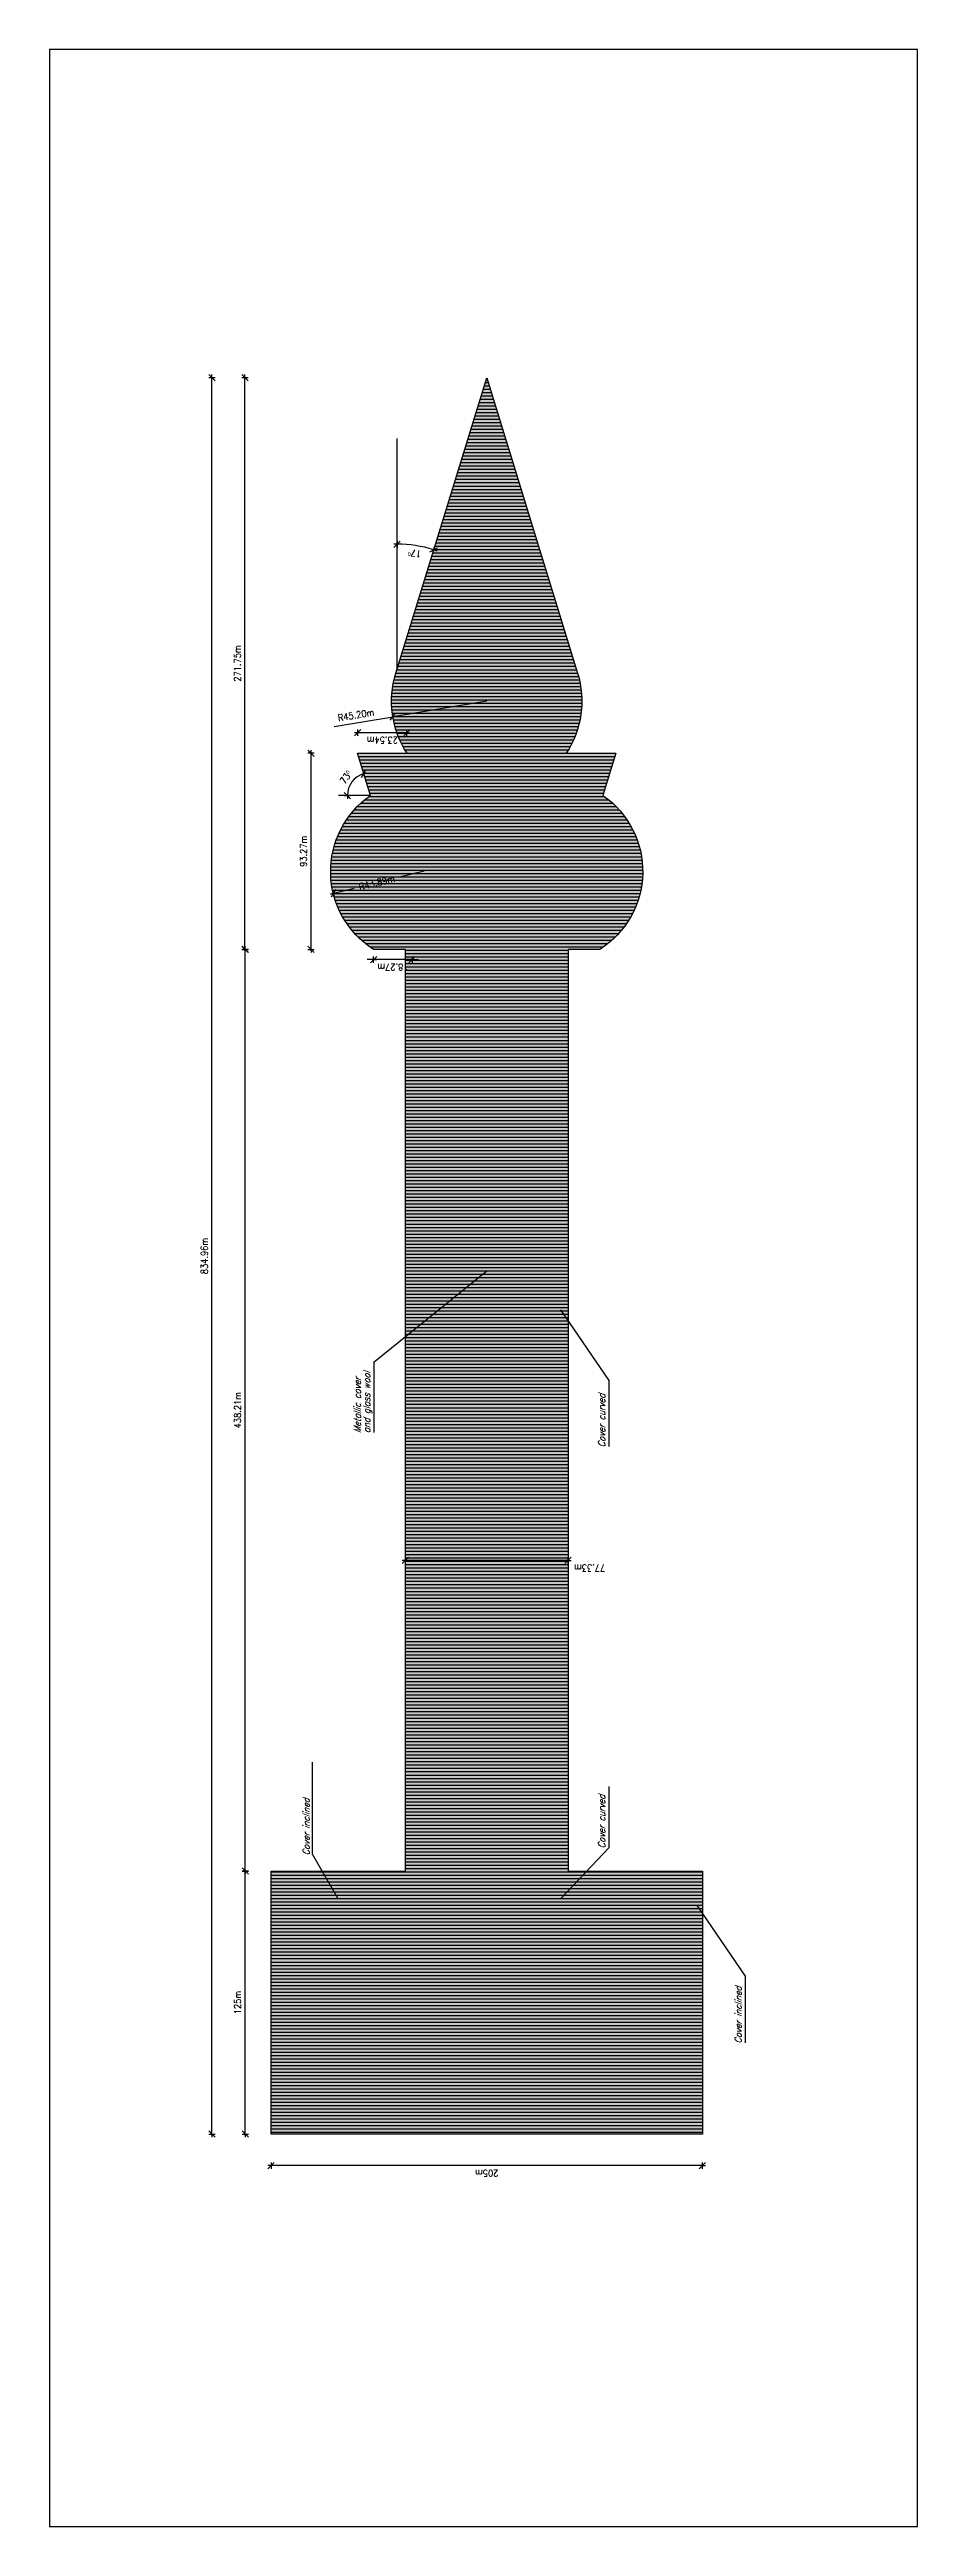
# Model space of a CAD drawing. Header units: millimetres. Extents: x -1 to 12300, y -1929 to 2470.
# Drawn here: x 9529 to 9941, y -1473 to -296 of the extents above; entities that cross this region are included whole.
import ezdxf

# ---------------------------------------------------------------- set-up
doc = ezdxf.new("R2010")
doc.units = ezdxf.units.MM
doc.layers.get('0').update_dxf_attribs({"color": 250})
for name, color, linetype in [('01C', 250, 'Continuous'), ('01cotes', 200, 'Continuous'), ('01TXT', 250, 'Continuous'), ('_coberta', 7, 'Continuous')]:
    doc.layers.add(name, color=color, linetype=linetype)
doc.layers.add('viewport', color=241, linetype='Continuous', plot=False)
doc.styles.add('_FERROS', font='romans.shx', dxfattribs={"width": 0.9})
doc.styles.add('_PEGATINES', font='romans.shx', dxfattribs={"width": 0.9, "oblique": 20})
doc.dimstyles.new('_100PS1500', dxfattribs={"dimtxt": 3.2, "dimasz": 3, "dimexe": 0.18, "dimexo": 0.0625, "dimgap": 2, "dimtad": 1, "dimrnd": 0.01, "dimzin": 12, "dimdsep": 46, "dimtxsty": '_FERROS', "dimblk": 'OBLIQUE', "dimcen": 0.09, "dimdle": 0.5, "dimse1": 1, "dimse2": 1, "dimclrt": 7, "dimadec": 0, "dimazin": 0, "dimtfac": 1, "dimtix": 1, "dimtmove": 2, "dimatfit": 3, "dimldrblk": 'OBLIQUE', "dimfxl": 1, "dimtvp": 0.882353, "dimtolj": 1, "dimtzin": 0, "dimarcsym": 0})

msp = doc.modelspace()

# ---------------------------------------------------------------- texts
at = {"layer": '01TXT', "style": '_PEGATINES', "oblique": 20, "width": 0.9}
for s, p in [('Metallic cover', (9676.503, -953.501)), ('and glass wool', (9680.945, -953.501)), ('Cover curved', (9792.629, -960.263)), ('Cover inclined', (9652.215, -1154.297)), ('Cover curved', (9792.629, -1150.916)), ('Cover inclined', (9857.53, -1243.718))]:
    msp.add_text(s, height=3.2, rotation=90, dxfattribs=at).set_placement(p)

# ---------------------------------------------------------------- blocks, each defined once
blk = doc.blocks.new('_Oblique')
for p, q in [((0, -0.5), (0, 0.5)), ((0, 0), (0.5, 0))]:
    blk.add_line(p, q)
at = {"layer": '01C', "color": 7, "linetype": 'ByBlock', "lineweight": -2}
blk.add_line((-0.5, -0.5), (0.5, 0.5), dxfattribs=at)
blk = doc.blocks.new('*D169')
at = {"layer": '01cotes', "color": 0, "lineweight": -2, "transparency": 16777216}
blk.add_line((9621.6, -1287.2), (9621.6, -1161.2), dxfattribs=at)
at = {"layer": 'DEFPOINTS', "color": 0, "transparency": 16777216}
for p in [(9621.6, -1161.7), (9621.6, -1161.7), (9621.6, -1286.7)]:
    blk.add_point(p, dxfattribs=at)
at = {"layer": '01cotes', "color": 0, "lineweight": -2, "transparency": 16777216, "xscale": 3, "yscale": 3, "zscale": 3}
for p, rotation in [((9621.6, -1161.7), 90), ((9621.6, -1286.7), 270)]:
    blk.add_blockref('_Oblique', p, dxfattribs=dict(at, rotation=rotation))
at = {"layer": '01cotes', "color": 7, "transparency": 16777216, "insert": (9618, -1224.2), "char_height": 3.2, "attachment_point": 5, "rotation": 90, "style": '_FERROS'}
blk.add_mtext('\\A1;125m', dxfattribs=at)
blk = doc.blocks.new('*D170')
at = {"layer": '01cotes', "color": 0, "lineweight": -2, "transparency": 16777216}
blk.add_line((9839.4, -1301.7), (9633.4, -1301.7), dxfattribs=at)
at = {"layer": 'DEFPOINTS', "color": 0, "transparency": 16777216}
for p in [(9633.9, -1301.7), (9633.9, -1301.7), (9838.9, -1301.7)]:
    blk.add_point(p, dxfattribs=at)
at = {"layer": '01cotes', "color": 0, "lineweight": -2, "transparency": 16777216, "xscale": 3, "yscale": 3, "zscale": 3, "rotation": 180}
blk.add_blockref('_Oblique', (9633.9, -1301.7), dxfattribs=at)
at = {"layer": '01cotes', "color": 0, "lineweight": -2, "transparency": 16777216, "xscale": 3, "yscale": 3, "zscale": 3}
blk.add_blockref('_Oblique', (9838.9, -1301.7), dxfattribs=at)
at = {"layer": '01cotes', "color": 7, "transparency": 16777216, "insert": (9736.4, -1305.3), "char_height": 3.2, "attachment_point": 5, "rotation": 180, "style": '_FERROS'}
blk.add_mtext('\\A1;205m', dxfattribs=at)
blk = doc.blocks.new('*D171')
at = {"layer": '01cotes', "color": 0, "lineweight": -2, "transparency": 16777216}
blk.add_line((9621.5, -724), (9621.5, -451.3), dxfattribs=at)
at = {"layer": 'DEFPOINTS', "color": 0, "transparency": 16777216}
for p in [(9621.5, -451.8), (9621.5, -451.8), (9621.5, -723.5)]:
    blk.add_point(p, dxfattribs=at)
at = {"layer": '01cotes', "color": 0, "lineweight": -2, "transparency": 16777216, "xscale": 3, "yscale": 3, "zscale": 3}
for p, rotation in [((9621.5, -451.8), 90), ((9621.5, -723.5), 270)]:
    blk.add_blockref('_Oblique', p, dxfattribs=dict(at, rotation=rotation))
at = {"layer": '01cotes', "color": 7, "transparency": 16777216, "insert": (9617.9, -587.6), "char_height": 3.2, "attachment_point": 5, "rotation": 90, "style": '_FERROS'}
blk.add_mtext('\\A1;271.75m', dxfattribs=at)
blk = doc.blocks.new('*D175')
at = {"layer": '01cotes', "color": 0, "lineweight": -2, "transparency": 16777216}
blk.add_arc((9693.8, -590.2), 59.3, 72.9045, 90, dxfattribs=at)
at = {"layer": 'DEFPOINTS', "color": 0, "transparency": 16777216}
for p in [(9736.4, -451.8), (9693.8, -480.6), (9705.5, -532.1), (9693.2, -592.2), (9693.8, -590.2)]:
    blk.add_point(p, dxfattribs=at)
at = {"layer": '01cotes', "color": 0, "lineweight": -2, "transparency": 16777216, "xscale": 3, "yscale": 3, "zscale": 3}
for p, rotation in [((9693.8, -530.9), 179.9999999999997), ((9711.2, -533.6), 342.9045363779597)]:
    blk.add_blockref('_Oblique', p, dxfattribs=dict(at, rotation=rotation))
at = {"layer": '01cotes', "color": 7, "transparency": 16777216, "insert": (9702.1, -535.2), "char_height": 3.2, "attachment_point": 5, "rotation": 171.4523, "style": '_FERROS'}
blk.add_mtext('\\A1;17º', dxfattribs=at)
blk = doc.blocks.new('*D172')
at = {"layer": '01cotes', "color": 0, "lineweight": -2, "transparency": 16777216}
blk.add_line((9699, -620.5), (9674.5, -620.5), dxfattribs=at)
at = {"layer": 'DEFPOINTS', "color": 0, "transparency": 16777216}
for p in [(9675, -620.5), (9675, -620.5), (9698.5, -620.5)]:
    blk.add_point(p, dxfattribs=at)
at = {"layer": '01cotes', "color": 0, "lineweight": -2, "transparency": 16777216, "xscale": 3, "yscale": 3, "zscale": 3, "rotation": 180}
blk.add_blockref('_Oblique', (9675, -620.5), dxfattribs=at)
at = {"layer": '01cotes', "color": 0, "lineweight": -2, "transparency": 16777216, "xscale": 3, "yscale": 3, "zscale": 3}
blk.add_blockref('_Oblique', (9698.5, -620.5), dxfattribs=at)
at = {"layer": '01cotes', "color": 7, "transparency": 16777216, "insert": (9686.8, -624.1), "char_height": 3.2, "attachment_point": 5, "rotation": 180, "style": '_FERROS'}
blk.add_mtext('\\A1;23.54m', dxfattribs=at)
blk = doc.blocks.new('*D173')
at = {"layer": '01cotes', "color": 0, "lineweight": -2, "transparency": 16777216}
for p in [(9736.4, -605.5), (9663.9, -617.5)]:
    blk.add_line(p, (9691.8, -612.9), dxfattribs=at)
at = {"layer": 'DEFPOINTS', "color": 0, "transparency": 16777216}
for p in [(9736.4, -605.5), (9691.8, -612.9)]:
    blk.add_point(p, dxfattribs=at)
at = {"layer": '01cotes', "color": 0, "lineweight": -2, "transparency": 16777216, "xscale": 3, "yscale": 3, "zscale": 3, "rotation": 9.387368625860594}
blk.add_blockref('_Oblique', (9691.8, -612.9), dxfattribs=at)
at = {"layer": '01cotes', "color": 7, "transparency": 16777216, "insert": (9674.3, -612.1), "char_height": 3.2, "attachment_point": 5, "rotation": 9.3874, "style": '_FERROS'}
blk.add_mtext('\\A1;R45.20m', dxfattribs=at)
blk = doc.blocks.new('*D166')
at = {"layer": '01cotes', "color": 0, "lineweight": -2, "transparency": 16777216}
blk.add_line((9652.9, -724), (9652.9, -629.8), dxfattribs=at)
at = {"layer": 'DEFPOINTS', "color": 0, "transparency": 16777216}
for p in [(9652.9, -630.3), (9652.9, -630.3), (9652.9, -723.5)]:
    blk.add_point(p, dxfattribs=at)
at = {"layer": '01cotes', "color": 0, "lineweight": -2, "transparency": 16777216, "xscale": 3, "yscale": 3, "zscale": 3}
for p, rotation in [((9652.9, -630.3), 90), ((9652.9, -723.5), 270)]:
    blk.add_blockref('_Oblique', p, dxfattribs=dict(at, rotation=rotation))
at = {"layer": '01cotes', "color": 7, "transparency": 16777216, "insert": (9649.3, -676.9), "char_height": 3.2, "attachment_point": 5, "rotation": 90, "style": '_FERROS'}
blk.add_mtext('\\A1;93.27m', dxfattribs=at)
blk = doc.blocks.new('*D167')
at = {"layer": '01cotes', "color": 0, "lineweight": -2, "transparency": 16777216}
for p, q in [((9663, -697), (9673.4, -694.5)), ((9706.6, -686.3), (9695, -689.2))]:
    blk.add_line(p, q, dxfattribs=at)
at = {"layer": 'DEFPOINTS', "color": 0, "transparency": 16777216}
for p in [(9706.1, -686.5), (9663.5, -696.9)]:
    blk.add_point(p, dxfattribs=at)
at = {"layer": '01cotes', "color": 0, "lineweight": -2, "transparency": 16777216, "xscale": 3, "yscale": 3, "zscale": 3, "rotation": 193.7435746801485}
blk.add_blockref('_Oblique', (9663.5, -696.9), dxfattribs=at)
at = {"layer": '01cotes', "color": 7, "transparency": 16777216, "insert": (9684.2, -691.8), "char_height": 3.2, "attachment_point": 5, "rotation": 13.7436, "style": '_FERROS'}
blk.add_mtext('\\A1;R43.89m', dxfattribs=at)
blk = doc.blocks.new('*D174')
at = {"layer": '01cotes', "color": 0, "lineweight": -2, "transparency": 16777216}
blk.add_arc((9681.1, -650.4), 10.9, 106.9355, 180, dxfattribs=at)
at = {"layer": 'DEFPOINTS', "color": 0, "transparency": 16777216}
for p in [(9675, -630.3), (9673.9, -642.2), (9665.9, -650.4), (9681.1, -650.4), (9682.1, -653.5)]:
    blk.add_point(p, dxfattribs=at)
at = {"layer": '01cotes', "color": 0, "lineweight": -2, "transparency": 16777216, "xscale": 3, "yscale": 3, "zscale": 3}
for p, rotation in [((9677.9, -639.9), 16.93550658694649), ((9670.2, -650.4), 270.0000000000014)]:
    blk.add_blockref('_Oblique', p, dxfattribs=dict(at, rotation=rotation))
at = {"layer": '01cotes', "color": 7, "transparency": 16777216, "insert": (9669.5, -641.7), "char_height": 3.2, "attachment_point": 5, "rotation": 53.4678, "style": '_FERROS'}
blk.add_mtext('\\A1;73º', dxfattribs=at)
blk = doc.blocks.new('*D168')
at = {"layer": '01cotes', "color": 0, "lineweight": -2, "transparency": 16777216}
for p, q in [((9682.6, -728.4), (9679.6, -728.4)), ((9700.9, -728.4), (9682.6, -728.4)), ((9700.9, -728.4), (9703.9, -728.4))]:
    blk.add_line(p, q, dxfattribs=at)
at = {"layer": 'DEFPOINTS', "color": 0, "transparency": 16777216}
for p in [(9682.6, -728.4), (9682.6, -728.4), (9700.9, -728.4)]:
    blk.add_point(p, dxfattribs=at)
at = {"layer": '01cotes', "color": 0, "lineweight": -2, "transparency": 16777216, "xscale": 3, "yscale": 3, "zscale": 3}
blk.add_blockref('_Oblique', (9682.6, -728.4), dxfattribs=at)
at = {"layer": '01cotes', "color": 0, "lineweight": -2, "transparency": 16777216, "xscale": 3, "yscale": 3, "zscale": 3, "rotation": 180}
blk.add_blockref('_Oblique', (9700.9, -728.4), dxfattribs=at)
at = {"layer": '01cotes', "color": 7, "transparency": 16777216, "insert": (9691.8, -732), "char_height": 3.2, "attachment_point": 5, "rotation": 180, "style": '_FERROS'}
blk.add_mtext('\\A1;18.27m', dxfattribs=at)
blk = doc.blocks.new('*D176')
at = {"layer": '01cotes', "color": 0, "lineweight": -2, "transparency": 16777216}
blk.add_line((9621.6, -1162.2), (9621.6, -723), dxfattribs=at)
at = {"layer": 'DEFPOINTS', "color": 0, "transparency": 16777216}
for p in [(9621.6, -723.5), (9621.6, -723.5), (9621.6, -1161.7)]:
    blk.add_point(p, dxfattribs=at)
at = {"layer": '01cotes', "color": 0, "lineweight": -2, "transparency": 16777216, "xscale": 3, "yscale": 3, "zscale": 3}
for p, rotation in [((9621.6, -723.5), 90), ((9621.6, -1161.7), 270)]:
    blk.add_blockref('_Oblique', p, dxfattribs=dict(at, rotation=rotation))
at = {"layer": '01cotes', "color": 7, "transparency": 16777216, "insert": (9618, -942.6), "char_height": 3.2, "attachment_point": 5, "rotation": 90, "style": '_FERROS'}
blk.add_mtext('\\A1;438.21m', dxfattribs=at)
blk = doc.blocks.new('*D177')
at = {"layer": '01cotes', "color": 0, "lineweight": -2, "transparency": 16777216}
blk.add_line((9605.8, -1287.2), (9605.8, -451.3), dxfattribs=at)
at = {"layer": 'DEFPOINTS', "color": 0, "transparency": 16777216}
for p in [(9605.8, -451.8), (9605.8, -451.8), (9605.8, -1286.7)]:
    blk.add_point(p, dxfattribs=at)
at = {"layer": '01cotes', "color": 0, "lineweight": -2, "transparency": 16777216, "xscale": 3, "yscale": 3, "zscale": 3}
for p, rotation in [((9605.8, -451.8), 90), ((9605.8, -1286.7), 270)]:
    blk.add_blockref('_Oblique', p, dxfattribs=dict(at, rotation=rotation))
at = {"layer": '01cotes', "color": 7, "transparency": 16777216, "insert": (9602.2, -869.3), "char_height": 3.2, "attachment_point": 5, "rotation": 90, "style": '_FERROS'}
blk.add_mtext('\\A1;834.96m', dxfattribs=at)
blk = doc.blocks.new('*D178')
at = {"layer": '01cotes', "color": 0, "lineweight": -2, "transparency": 16777216}
blk.add_line((9775.6, -1014), (9697.2, -1014), dxfattribs=at)
at = {"layer": 'DEFPOINTS', "color": 0, "transparency": 16777216}
for p in [(9697.7, -1014), (9697.7, -1014), (9775.1, -1014)]:
    blk.add_point(p, dxfattribs=at)
at = {"layer": '01cotes', "color": 0, "lineweight": -2, "transparency": 16777216, "xscale": 3, "yscale": 3, "zscale": 3, "rotation": 180}
blk.add_blockref('_Oblique', (9697.7, -1014), dxfattribs=at)
at = {"layer": '01cotes', "color": 0, "lineweight": -2, "transparency": 16777216, "xscale": 3, "yscale": 3, "zscale": 3}
blk.add_blockref('_Oblique', (9775.1, -1014), dxfattribs=at)
at = {"layer": '01cotes', "color": 7, "transparency": 16777216, "insert": (9785.3, -1017.6), "char_height": 3.2, "attachment_point": 5, "rotation": 180, "style": '_FERROS'}
blk.add_mtext('\\A1;77.33m', dxfattribs=at)

# ---------------------------------------------------------------- dimensions: what is measured, and where the dimension line sits
at = {"layer": '01cotes'}
for base, p1, p2, angle, picture, middle in [((9605.808, -451.773), (9605.808, -1286.731), (9605.808, -451.773), 90, '*D177', (9602.208, -869.252)), ((9621.548, -451.773), (9621.548, -723.52), (9621.548, -451.773), 90, '*D171', (9617.948, -587.646)), ((9675.006, -620.548), (9698.549, -620.548), (9675.006, -620.548), 180, '*D172', (9686.778, -624.148)), ((9652.904, -630.253), (9652.904, -723.52), (9652.904, -630.253), 90, '*D166', (9649.304, -676.887)), ((9621.564, -723.52), (9621.564, -1161.731), (9621.564, -723.52), 90, '*D176', (9617.964, -942.626)), ((9682.619, -728.397), (9700.89, -728.397), (9682.619, -728.397), 180, '*D168', (9691.755, -731.997)), ((9621.564, -1161.731), (9621.564, -1286.731), (9621.564, -1161.731), 90, '*D169', (9617.964, -1224.231)), ((9633.89, -1301.656), (9838.89, -1301.656), (9633.89, -1301.656), 180, '*D170', (9736.39, -1305.256))]:
    dim = msp.add_linear_dim(base=base, p1=p1, p2=p2, angle=angle, dimstyle='_100PS1500', override={"dimpost": 'm'}, dxfattribs=at)
    dim.commit()
    dim.dimension.update_dxf_attribs({"geometry": picture, "text_midpoint": middle})
for base, line1, line2, text, picture, middle in [((9705.522, -532.107), ((9693.803, -590.242), (9693.803, -480.635)), ((9736.39, -451.773), (9693.187, -592.245)), '17º', '*D175', (9702.083, -535.157)), ((9673.921, -642.161), ((9681.132, -650.371), (9665.94, -650.371)), ((9675.006, -630.253), (9682.099, -653.547)), '73º', '*D174', (9669.459, -641.724))]:
    dim = msp.add_angular_dim_2l(base=base, line1=line1, line2=line2, text=text, dimstyle='_100PS1500', override={"dimzin": 0, "dimpost": 'm'}, dxfattribs=at)
    dim.commit()
    dim.dimension.update_dxf_attribs({"geometry": picture, "text_midpoint": middle})
dim = msp.add_radius_dim(center=(9736.39, -605.533), mpoint=(9691.796, -612.905), dimstyle='_100PS1500', override={"dimzin": 0, "dimpost": 'm'}, dxfattribs=at)
dim.commit()
dim.dimension.update_dxf_attribs({"geometry": '*D173', "text_midpoint": (9674.318, -612.146)})
dim = msp.add_radius_dim(center=(9706.116, -686.453), mpoint=(9663.485, -696.88), dimstyle='_100PS1500', override={"dimzin": 0, "dimpost": 'm'}, dxfattribs=at)
dim.commit()
dim.dimension.update_dxf_attribs({"geometry": '*D167', "text_midpoint": (9684.173, -691.82), "dimtype": 164})
dim = msp.add_linear_dim(base=(9697.723, -1014.05), p1=(9775.057, -1014.05), p2=(9697.723, -1014.05), angle=180, dimstyle='_100PS1500', override={"dimpost": 'm'}, dxfattribs=at)
dim.commit()
dim.dimension.update_dxf_attribs({"geometry": '*D178', "text_midpoint": (9785.28, -1017.65), "dimtype": 160})

# ---------------------------------------------------------------- hatches: boundary and pattern name
at = {"layer": '01C'}
h = msp.add_hatch(dxfattribs=at)
h.set_pattern_fill('ANSI31', scale=0.5, angle=315)
h.set_pattern_definition([(0, (1000, -2e-13), (6e-16, 1.5875), [])])
h.paths.add_polyline_path([(9791.648, -650.371), (9797.774, -630.253), (9774.231, -630.253, 0.22284306), (9779.593, -592.245), (9736.39, -451.773), (9693.187, -592.245, 0.22284306), (9698.549, -630.253), (9675.006, -630.253), (9681.132, -650.371, 0.53692427), (9682.619, -723.52), (9697.723, -723.52), (9697.723, -1161.731), (9633.89, -1161.731), (9633.89, -1286.731), (9838.89, -1286.731), (9838.89, -1161.731), (9775.057, -1161.731), (9775.057, -723.52), (9790.161, -723.52, 0.53692427)])
at = {"layer": '_coberta'}
h = msp.add_hatch(color=256, dxfattribs=at)
h.dxf.hatch_style = 1
h.set_gradient(color1=(91, 91, 91), color2=(214, 214, 214), tint=1, name='CYLINDER')
h.paths.add_polyline_path([(9775.057, -630.253), (9774.231, -630.253, 0.22284306), (9779.593, -592.245), (9736.39, -451.773), (9693.187, -592.245, 0.22284306), (9698.549, -630.253), (9697.723, -630.253), (9697.723, -1286.731), (9775.057, -1286.731)])
h = msp.add_hatch(color=256, dxfattribs=at)
h.dxf.hatch_style = 1
h.set_gradient(color1=(214, 214, 214), color2=(91, 91, 91), tint=1)
h.paths.add_polyline_path([(9697.723, -1161.731), (9633.89, -1161.731), (9633.89, -1286.731), (9697.723, -1286.731)])
h.paths.add_polyline_path([(9697.723, -630.253), (9675.006, -630.253), (9681.132, -650.371, 0.53692427), (9682.619, -723.52), (9697.723, -723.52)])
h = msp.add_hatch(color=256, dxfattribs=at)
h.dxf.hatch_style = 1
h.set_gradient(color1=(91, 91, 91), color2=(214, 214, 214), tint=1)
h.paths.add_polyline_path([(9791.648, -650.371), (9797.774, -630.253), (9775.057, -630.253), (9775.057, -723.52), (9790.161, -723.52, 0.53692427)])
h.paths.add_polyline_path([(9838.89, -1161.731), (9775.057, -1161.731), (9775.057, -1286.731), (9838.89, -1286.731)])

# ---------------------------------------------------------------- linework, layer by layer
at = {"layer": '01cotes'}
for p, q in [((9693.803, -590.242), (9693.803, -480.635)), ((9681.132, -650.371), (9665.94, -650.371))]:
    msp.add_line(p, q, dxfattribs=at)
at = {"layer": '01TXT'}
for p, q in [((9682.849, -919.579), (9736.39, -876.3)), ((9794.534, -928.439), (9771.599, -894.887)), ((9682.849, -953.193), (9682.849, -919.579)), ((9794.534, -959.821), (9794.534, -928.439)), ((9653.648, -1153.854), (9653.648, -1109.867)), ((9794.534, -1150.473), (9794.534, -1121.409)), ((9653.648, -1153.854), (9665.558, -1174.75)), ((9794.534, -1150.473), (9771.599, -1174.75)), ((9859.469, -1211.694), (9836.534, -1178.142)), ((9859.469, -1243.275), (9859.469, -1211.694))]:
    msp.add_line(p, q, dxfattribs=at)
at = {"layer": '_coberta'}
msp.add_lwpolyline([(9797.774, -630.253), (9791.648, -650.371, -0.53692427), (9790.161, -723.52), (9775.057, -723.52), (9775.057, -1161.731), (9838.89, -1161.731), (9838.89, -1286.731), (9633.89, -1286.731), (9633.89, -1161.731), (9697.723, -1161.731), (9697.723, -723.52), (9682.619, -723.52, -0.53692427), (9681.132, -650.371), (9675.006, -630.253), (9698.549, -630.253, -0.22284306), (9693.187, -592.245), (9736.39, -451.773), (9779.593, -592.245, -0.22284306), (9774.231, -630.253)], format="xyb", close=True, dxfattribs=at)
at = {"layer": 'viewport'}
msp.add_lwpolyline([(9941.12, -1473.247), (9941.12, -295.747), (9528.62, -295.747), (9528.62, -1473.247)], close=True, dxfattribs=at)

msp.set_redraw_order([(e.dxf.handle, doc.entitydb.next_handle()) for e in msp.query("TEXT MTEXT ATTDEF DIMENSION ARC_DIMENSION")])  # texts and dimensions are drawn at this point

doc.saveas('drawing.dxf')
